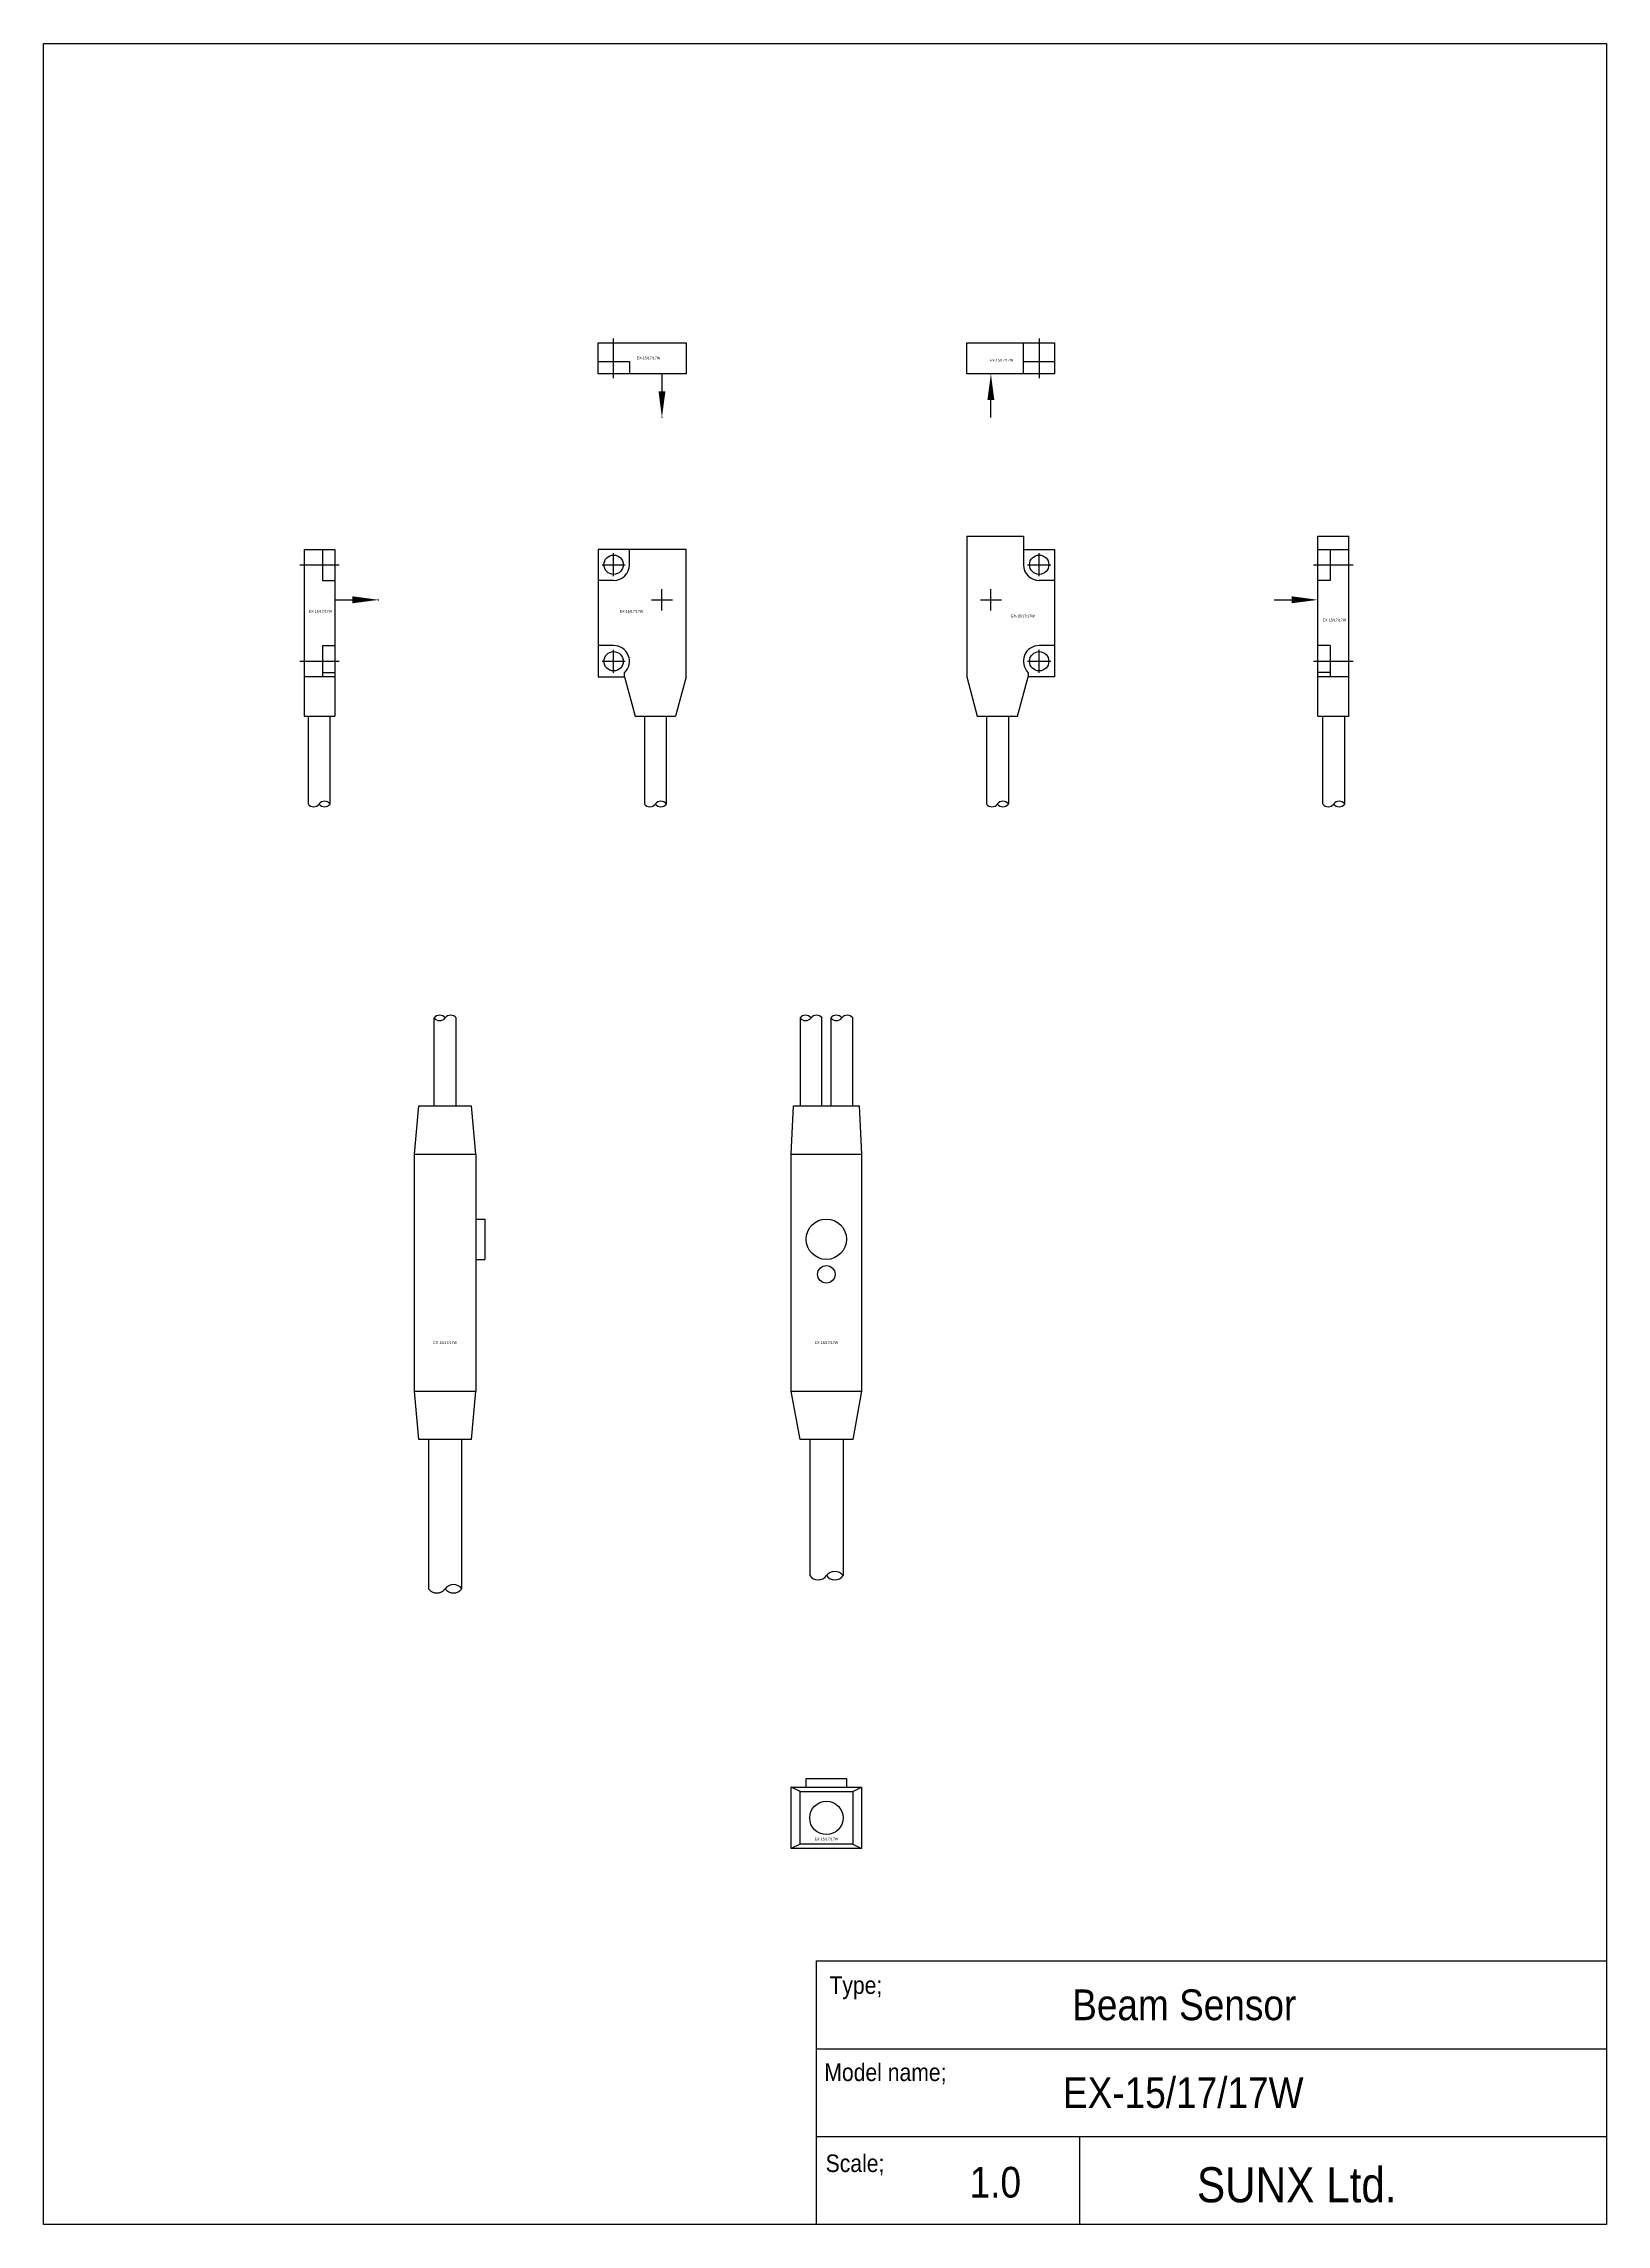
# Model space of a CAD drawing. Extents: x 58 to 236, y 14 to 263.
import ezdxf
from ezdxf.enums import TextEntityAlignment as Align

# ---------------------------------------------------------------- set-up
doc = ezdxf.new("R2010")
doc.units = 0
doc.linetypes.add('CENTER', pattern=[13.068421, 8.167763, -1.633553, 1.633553, -1.633553])
doc.linetypes.add('DASHED', pattern=[4.900658, 3.267105, -1.633553])
doc.layers.add('1', color=7, linetype='CONTINUOUS')

msp = doc.modelspace()

# ---------------------------------------------------------------- linework, layer by layer
at = {"layer": '1', "color": 7}
for p, q in [((58.31, 262.67), (236.31, 262.67)), ((58.31, 14.37), (58.31, 262.67)), ((236.31, 262.67), (236.31, 14.37)), ((121.49, 225.09), (121.49, 228.59)), ((121.49, 228.59), (125.04, 228.59)), ((125.04, 228.59), (131.49, 228.59)), ((131.49, 228.59), (131.49, 225.09)), ((163.46, 228.59), (169.91, 228.59)), ((163.46, 225.09), (163.46, 228.59)), ((169.91, 225.09), (169.91, 228.59)), ((169.91, 228.59), (173.46, 228.59)), ((173.46, 228.59), (173.46, 225.09)), ((121.49, 226.49), (125.04, 226.49)), ((125.04, 226.49), (125.04, 225.09)), ((169.91, 226.49), (173.46, 226.49)), ((125.04, 225.09), (121.49, 225.09)), ((131.49, 225.09), (125.04, 225.09)), ((169.91, 225.09), (163.46, 225.09)), ((173.46, 225.09), (169.91, 225.09)), ((163.46, 206.59), (163.46, 190.59)), ((163.46, 206.59), (169.91, 206.59)), ((169.91, 206.59), (169.91, 203.34)), ((203.46, 186.09), (203.46, 206.59)), ((203.46, 206.59), (206.96, 206.59)), ((206.96, 186.09), (206.96, 206.59)), ((87.99, 205.09), (91.49, 205.09)), ((87.99, 205.09), (87.99, 186.09)), ((90.09, 205.09), (90.09, 201.54)), ((91.49, 205.09), (91.49, 194.5)), ((125.04, 205.09), (121.49, 205.09)), ((121.49, 205.09), (121.49, 190.59)), ((131.49, 205.09), (125.04, 205.09)), ((125.04, 203.34), (125.04, 205.09)), ((131.49, 190.59), (131.49, 205.09)), ((169.91, 205.09), (173.46, 205.09)), ((173.46, 205.09), (173.46, 190.59)), ((203.46, 205.09), (206.96, 205.09)), ((204.86, 205.09), (204.86, 201.54)), ((90.09, 201.54), (91.49, 201.54)), ((123.24, 201.54), (121.49, 201.54)), ((173.46, 201.54), (171.71, 201.54)), ((204.86, 201.54), (203.46, 201.54)), ((90.09, 194.14), (91.49, 194.14)), ((90.09, 194.14), (90.09, 191.05)), ((91.49, 194.5), (91.49, 186.09)), ((123.24, 194.14), (121.49, 194.14)), ((173.46, 194.14), (171.71, 194.14)), ((204.86, 194.14), (203.46, 194.14)), ((204.86, 194.14), (204.86, 190.59)), ((91.49, 190.59), (87.99, 190.59)), ((90.09, 191.05), (91.49, 191.05)), ((90.09, 191.05), (90.09, 190.59)), ((121.49, 190.59), (124.49, 190.59)), ((124.49, 190.59), (124.49, 191.05)), ((124.49, 190.59), (125.7, 186.09)), ((131.49, 190.59), (130.29, 186.09)), ((163.46, 190.59), (164.66, 186.1)), ((169.25, 186.1), (170.46, 190.59)), ((170.46, 191.05), (170.46, 190.59)), ((173.46, 190.59), (170.46, 190.59)), ((204.86, 191.05), (203.46, 191.05)), ((206.96, 190.59), (203.46, 190.59)), ((87.99, 186.09), (90.94, 186.09)), ((88.44, 186.09), (88.44, 176.1)), ((90.94, 186.09), (91.49, 186.09)), ((90.94, 176.1), (90.94, 186.09)), ((125.7, 186.09), (130.29, 186.09)), ((126.74, 186.09), (126.74, 176.1)), ((129.24, 186.09), (129.24, 176.1)), ((164.66, 186.1), (169.25, 186.1)), ((165.71, 186.1), (165.71, 176.1)), ((168.21, 186.1), (168.21, 176.1)), ((203.46, 186.09), (206.96, 186.09)), ((204.01, 176.1), (204.01, 186.09)), ((206.51, 176.1), (206.51, 186.09)), ((102.81, 141.74), (102.81, 151.74)), ((105.31, 141.74), (105.31, 151.74)), ((144.47, 151.74), (144.47, 141.74)), ((146.97, 141.74), (146.97, 151.74)), ((147.97, 151.74), (147.97, 141.74)), ((150.47, 141.74), (150.47, 151.74)), ((100.56, 136.24), (101.06, 141.74)), ((101.06, 141.74), (107.05, 141.74)), ((107.56, 136.24), (107.05, 141.74)), ((143.47, 136.24), (143.72, 141.74)), ((143.72, 141.74), (151.22, 141.74)), ((151.22, 141.74), (151.47, 136.24)), ((100.56, 136.24), (107.56, 136.24)), ((100.56, 109.24), (100.56, 136.24)), ((107.56, 136.24), (107.56, 109.24)), ((143.47, 136.24), (151.47, 136.24)), ((143.47, 109.24), (143.47, 136.24)), ((151.47, 136.24), (151.47, 109.24)), ((107.56, 128.84), (108.56, 128.84)), ((108.56, 128.84), (108.56, 124.24)), ((107.56, 124.24), (108.56, 124.24)), ((100.56, 109.24), (107.56, 109.24)), ((101.06, 103.74), (100.56, 109.24)), ((107.05, 103.74), (107.56, 109.24)), ((143.47, 109.24), (151.47, 109.24)), ((144.47, 103.74), (143.47, 109.24)), ((151.47, 109.24), (150.47, 103.74)), ((107.05, 103.74), (101.06, 103.74)), ((102.16, 103.74), (102.16, 86.74)), ((105.96, 86.74), (105.96, 103.74)), ((150.47, 103.74), (144.47, 103.74)), ((145.57, 103.74), (145.57, 88.24)), ((149.37, 103.74), (149.37, 88.24)), ((145.17, 65.15), (149.77, 65.15)), ((145.17, 64.15), (145.17, 65.15)), ((149.77, 65.15), (149.77, 64.15)), ((144.47, 63.64), (143.47, 64.15)), ((143.47, 57.15), (143.47, 64.15)), ((143.47, 64.15), (151.47, 64.15)), ((144.47, 57.65), (144.47, 63.64)), ((144.47, 63.64), (150.47, 63.64)), ((150.47, 63.64), (151.47, 64.15)), ((150.47, 63.64), (150.47, 57.65)), ((151.47, 64.15), (151.47, 57.15)), ((144.47, 57.65), (143.47, 57.15)), ((151.47, 57.15), (143.47, 57.15)), ((150.47, 57.65), (144.47, 57.65)), ((150.47, 57.65), (151.47, 57.15)), ((146.31, 44.37), (236.31, 44.37)), ((146.31, 44.37), (146.31, 14.37)), ((146.31, 34.37), (236.31, 34.37)), ((146.31, 24.37), (236.31, 24.37)), ((176.31, 24.37), (176.31, 14.37)), ((236.31, 14.37), (58.31, 14.37))]:
    msp.add_line(p, q, dxfattribs=at)
at = {"layer": '1', "color": 2, "linetype": 'CENTER'}
for p, q in [((123.24, 224.59), (123.24, 229.09)), ((171.71, 229.09), (171.71, 224.59)), ((123.24, 202.02), (123.24, 204.66)), ((171.71, 202.02), (171.71, 204.66)), ((87.49, 203.34), (91.99, 203.34)), ((121.92, 203.34), (124.56, 203.34)), ((170.39, 203.34), (173.03, 203.34)), ((202.96, 203.34), (207.46, 203.34)), ((87.49, 192.34), (91.99, 192.34)), ((121.92, 192.34), (124.56, 192.34)), ((123.24, 191.02), (123.24, 193.66)), ((170.39, 192.34), (173.03, 192.34)), ((171.71, 191.02), (171.71, 193.66)), ((202.96, 192.34), (207.46, 192.34))]:
    msp.add_line(p, q, dxfattribs=at)
at = {"layer": '1', "color": 2, "linetype": 'DASHED'}
for p, q in [((128.74, 225.09), (128.74, 220.09)), ((166.21, 220.09), (166.21, 225.09)), ((91.49, 199.34), (96.49, 199.34)), ((127.54, 199.34), (129.94, 199.34)), ((128.74, 198.14), (128.74, 200.54)), ((165.01, 199.34), (167.41, 199.34)), ((166.21, 198.14), (166.21, 200.54)), ((198.46, 199.34), (203.46, 199.34))]:
    msp.add_line(p, q, dxfattribs=at)
at = {"layer": '1', "color": 7}
for centre, radius in [((123.24, 203.34), 1.1), ((171.71, 203.34), 1.1), ((123.24, 192.34), 1.1), ((171.71, 192.34), 1.1), ((147.47, 126.54), 2.3), ((147.47, 122.54), 1), ((147.47, 60.65), 1.9)]:
    msp.add_circle(centre, radius, dxfattribs=at)
for centre, start, end in [((123.24, 203.34), 270, 0), ((171.71, 203.34), 180, 270), ((123.24, 192.34), 313.983, 90), ((171.71, 192.34), 90, 226.017)]:
    msp.add_arc(centre, 1.8, start, end, dxfattribs=at)
at = {"layer": '1', "color": 2}
for centre, radius, start, end in [((90.32, 175.63), 0.781, 36.8699, 143.1301), ((128.62, 175.63), 0.781, 36.8699, 143.1301), ((167.58, 175.63), 0.781, 36.8699, 143.1301), ((205.88, 175.63), 0.781, 36.8699, 143.1301), ((89.07, 176.56), 0.781, 216.8699, 323.1301), ((90.32, 176.56), 0.781, 216.8699, 323.1301), ((127.37, 176.56), 0.781, 216.8699, 323.1301), ((128.62, 176.56), 0.781, 216.8699, 323.1301), ((166.33, 176.56), 0.781, 216.8699, 323.1301), ((167.58, 176.56), 0.781, 216.8699, 323.1301), ((204.63, 176.56), 0.781, 216.8699, 323.1301), ((205.88, 176.56), 0.781, 216.8699, 323.1301), ((103.43, 151.27), 0.781, 36.8699, 143.1301), ((103.43, 152.21), 0.781, 216.8699, 323.1301), ((104.68, 151.27), 0.781, 36.8699, 143.1301), ((145.1, 151.27), 0.781, 36.8699, 143.1301), ((145.1, 152.21), 0.781, 216.8699, 323.1301), ((146.35, 151.27), 0.781, 36.8699, 143.1301), ((148.6, 151.27), 0.781, 36.8699, 143.1301), ((148.6, 152.21), 0.781, 216.8699, 323.1301), ((149.85, 151.27), 0.781, 36.8699, 143.1301), ((105.01, 86.03), 1.19, 36.8699, 143.1301), ((146.52, 88.95), 1.19, 216.8699, 323.1301), ((148.42, 87.53), 1.19, 36.8699, 143.1301), ((148.42, 88.95), 1.19, 216.8699, 323.1301), ((103.11, 87.45), 1.19, 216.8699, 323.1301), ((105.01, 87.45), 1.19, 216.8699, 323.1301)]:
    msp.add_arc(centre, radius, start, end, dxfattribs=at)
at = {"layer": '1', "color": 2, "linetype": 'DASHED'}
for points in [[(166.6, 222.09), (165.81, 222.09), (166.21, 225.09)], [(128.35, 223.09), (129.14, 223.09), (128.74, 220.09)], [(93.49, 198.95), (93.49, 199.74), (96.49, 199.34)], [(200.46, 198.95), (200.46, 199.74), (203.46, 199.34)]]:
    msp.add_solid(points, dxfattribs=at)

# ---------------------------------------------------------------- texts
at = {"layer": '1', "color": 2, "width": 0.9}
for s, height, p in [('EX-15/17/17W', 0.3, (127.21, 226.88)), ('EX-15/17/17W', 0.3, (167.42, 226.63)), ('EX-15/17/17W', 0.3, (89.84, 198.02)), ('EX-15/17/17W', 0.3, (125.27, 198.02)), ('EX-15/17/17W', 0.3, (169.85, 197.49)), ('EX-15/17/17W', 0.3, (205.34, 197.04)), ('EX-15/17/17W', 0.3, (104.06, 114.76)), ('EX-15/17/17W', 0.3, (147.47, 114.76)), ('EX-15/17/17W', 0.3, (147.47, 58.24)), ('Beam Sensor', 3.5, (188.23, 39.37)), ('EX-15/17/17W', 3.5, (188.12, 29.37))]:
    msp.add_text(s, height=height, dxfattribs=at).set_placement(p, align=Align.MIDDLE_CENTER)
for s, height, p in [('Type;', 2, (147.82, 41.61)), ('Model name;', 2, (147.24, 31.69)), ('Scale;', 2, (147.39, 21.33)), ('1.0', 3.5, (163.79, 19.17)), ('SUNX Ltd.', 4, (189.68, 18.88))]:
    msp.add_text(s, height=height, dxfattribs=at).set_placement(p, align=Align.MIDDLE_LEFT)

doc.saveas('drawing.dxf')
